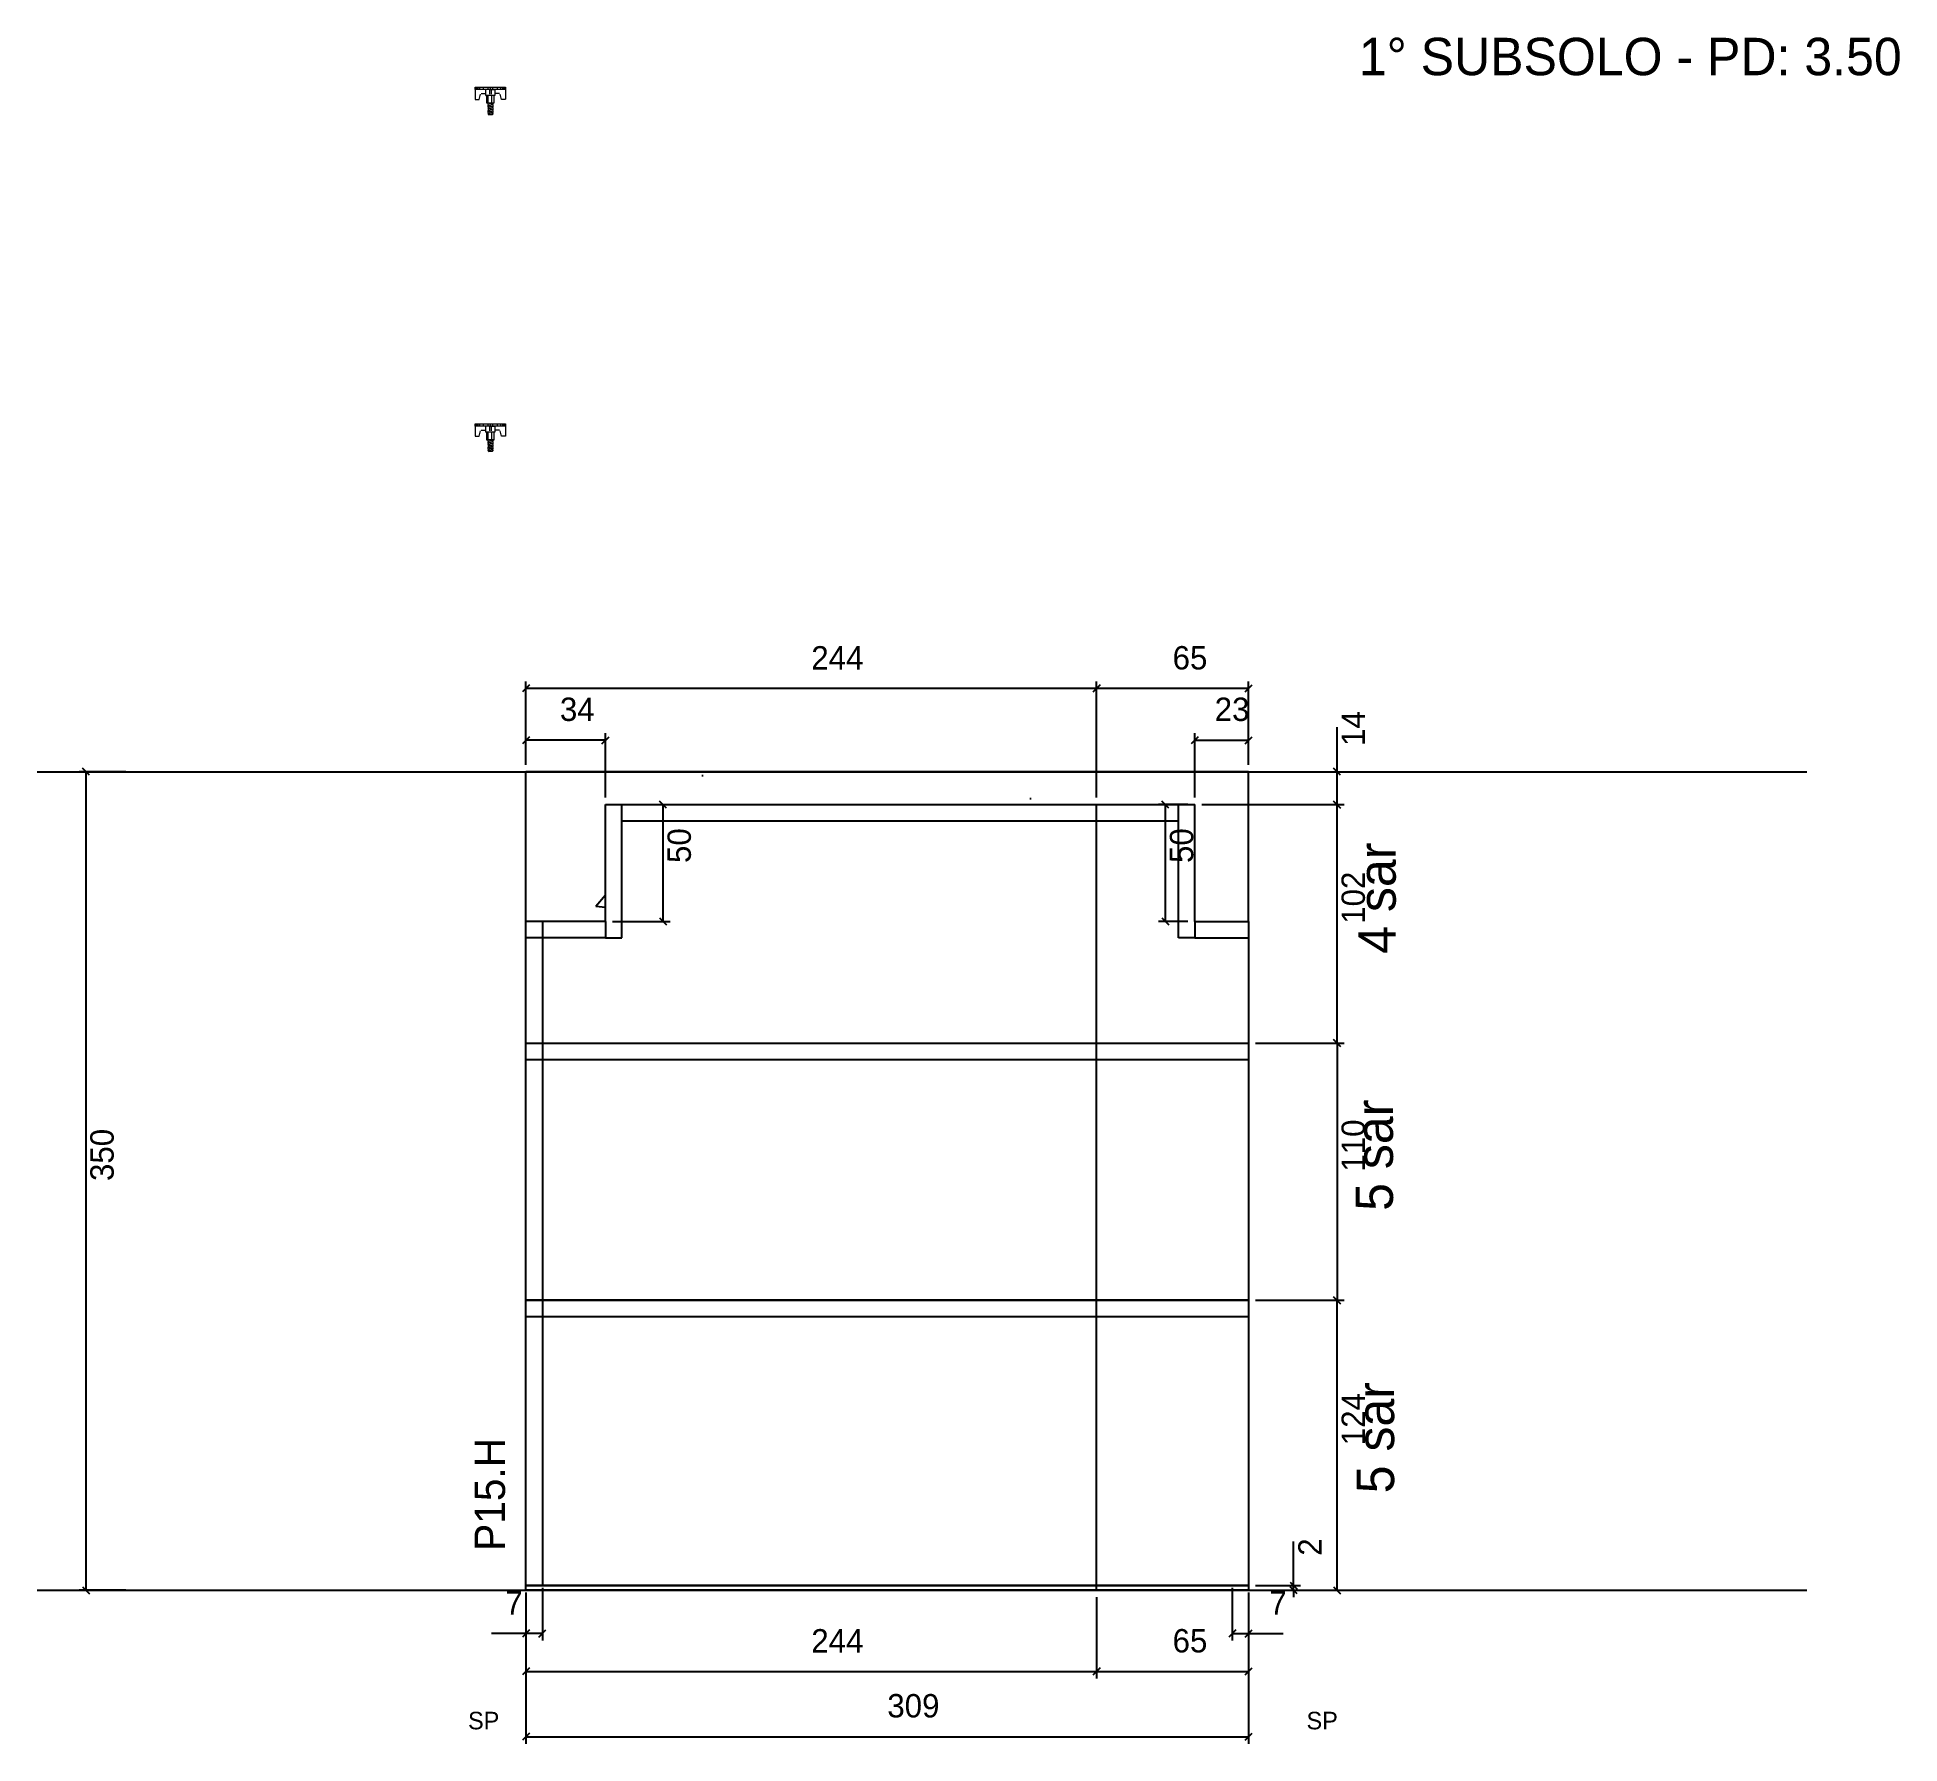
# Model space of a CAD drawing. Header units: metres. Extents: x -9500 to -3326, y 8065 to 8794.
# Drawn here: x -4123 to -3326, y 8065 to 8794 of the extents above; entities that cross this region are included whole.
import ezdxf

# ---------------------------------------------------------------- set-up
doc = ezdxf.new("R2010")
doc.units = ezdxf.units.M
for name, color, linetype in [('COTA', 7, 'Continuous'), ('Hachura', 7, 'Continuous'), ('NOMENCLATURA', 7, 'Continuous'), ('Nível', 7, 'Continuous'), ('Painéis', 7, 'Continuous'), ('SARR_2.2x7', 7, 'Continuous'), ('texto', 7, 'Continuous'), ('Texto Seção', 7, 'Continuous')]:
    doc.layers.add(name, color=color, linetype=linetype)

msp = doc.modelspace()

# ---------------------------------------------------------------- texts
at = {"layer": 'COTA', "color": 240, "lineweight": 25}
for s, p in [('244', (-3791.61, 8524.05)), ('65', (-3637.11, 8524.08)), ('34', (-3899.11, 8502.05)), ('23', (-3619.11, 8502.05)), ('7', (-3922.48, 8119.87)), ('7', (-3595.75, 8119.87)), ('244', (-3791.61, 8103.67)), ('65', (-3637.11, 8103.71)), ('309', (-3759.11, 8075.9))]:
    msp.add_text(s, height=10, dxfattribs=at).set_placement(p)
for s, p in [('14', (-3554.84, 8491.36)), ('50', (-3843.1, 8441.31)), ('50', (-3628.29, 8441.31)), ('102', (-3554.87, 8415.31)), ('110', (-3554.87, 8309.31)), ('350', (-4089.92, 8305.31)), ('124', (-3554.84, 8192.31)), ('2', (-3573.35, 8145.05))]:
    msp.add_text(s, height=10, rotation=90, dxfattribs=at).set_placement(p)
at = {"layer": 'NOMENCLATURA', "color": 2, "lineweight": 25}
msp.add_text('1° SUBSOLO - PD: 3.50', height=16, dxfattribs=at).set_placement((-3557.43, 8778.22))
at = {"layer": 'NOMENCLATURA', "color": 7, "lineweight": 25}
for s, p in [('4 sar', (-3541.68, 8402.48)), ('5 sar', (-3542.86, 8292.54)), ('5 sar', (-3542.37, 8171.76))]:
    msp.add_text(s, height=16, rotation=90, dxfattribs=at).set_placement(p)
at = {"layer": 'texto', "color": 4, "lineweight": 25}
for p in [(-3938.39, 8070.81), (-3579.83, 8070.81)]:
    msp.add_text('SP', height=7.5, dxfattribs=at).set_placement(p)
at = {"layer": 'Texto Seção', "color": 7, "lineweight": 15}
msp.add_text('P15.H', height=13, rotation=90, dxfattribs=at).set_placement((-3922.56, 8147.13))

# ---------------------------------------------------------------- hatches: boundary and pattern name
at = {"layer": 'COTA'}
h = msp.add_hatch(dxfattribs=at)
h.set_pattern_fill('AR-CONC')
h.paths.add_polyline_path([(-3879.61, 8416.31), (-3879.61, 8480.31), (-3913.61, 8480.31), (-3913.61, 8416.31), (-3879.61, 8416.31)])
h = msp.add_hatch(dxfattribs=at)
h.set_pattern_fill('AR-CONC')
h.paths.add_polyline_path([(-3879.61, 8466.31), (-3627.61, 8466.31), (-3627.61, 8416.31), (-3604.61, 8416.31), (-3604.61, 8480.31), (-3879.61, 8480.31), (-3879.61, 8466.31)])

# ---------------------------------------------------------------- linework, layer by layer
at = {"layer": 'COTA', "color": 0, "lineweight": 25}
for p, q in [((-3912.11, 8517.47), (-3915.11, 8514.47)), ((-3668.11, 8517.47), (-3671.11, 8514.47)), ((-3671.11, 8514.47), (-3668.11, 8517.47)), ((-3606.11, 8514.47), (-3603.11, 8517.47)), ((-3912.11, 8495.33), (-3915.11, 8492.33)), ((-3881.11, 8492.33), (-3878.11, 8495.33)), ((-3626.11, 8495.33), (-3629.11, 8492.33)), ((-3606.11, 8492.33), (-3603.11, 8495.33)), ((-4100.2, 8478.81), (-4103.2, 8481.81)), ((-3565.27, 8478.81), (-3568.27, 8481.81)), ((-3853.49, 8464.81), (-3856.49, 8467.81)), ((-3638.69, 8464.81), (-3641.69, 8467.81)), ((-3565.27, 8464.81), (-3568.27, 8467.81)), ((-3568.27, 8467.81), (-3565.27, 8464.81)), ((-3856.49, 8417.81), (-3853.49, 8414.81)), ((-3641.69, 8417.81), (-3638.69, 8414.81)), ((-3565.27, 8362.81), (-3568.27, 8365.81)), ((-3568.27, 8365.81), (-3565.27, 8362.81)), ((-3565.27, 8252.81), (-3568.27, 8255.81)), ((-3568.27, 8255.81), (-3565.27, 8252.81)), ((-4103.2, 8131.81), (-4100.2, 8128.81)), ((-3586.85, 8133.81), (-3583.85, 8130.81)), ((-3583.85, 8128.81), (-3586.85, 8131.81)), ((-3568.27, 8131.81), (-3565.27, 8128.81)), ((-3912.11, 8113.3), (-3915.11, 8110.3)), ((-3908.11, 8110.3), (-3905.11, 8113.3)), ((-3610.11, 8113.3), (-3613.11, 8110.3)), ((-3606.11, 8110.3), (-3603.11, 8113.3)), ((-3912.11, 8097.1), (-3915.11, 8094.1)), ((-3671.11, 8094.1), (-3668.11, 8097.1)), ((-3668.11, 8097.1), (-3671.11, 8094.1)), ((-3606.11, 8094.1), (-3603.11, 8097.1)), ((-3912.11, 8069.15), (-3915.11, 8066.15)), ((-3606.11, 8066.15), (-3603.11, 8069.15))]:
    msp.add_line(p, q, dxfattribs=at)
at = {"layer": 'COTA', "color": 4, "lineweight": 25}
for p, q in [((-3913.61, 8483.31), (-3913.61, 8518.97)), ((-3669.61, 8515.97), (-3913.61, 8515.97)), ((-3669.61, 8469.31), (-3669.61, 8518.97)), ((-3669.61, 8469.31), (-3669.61, 8518.97)), ((-3604.61, 8515.97), (-3669.61, 8515.97)), ((-3604.61, 8483.31), (-3604.61, 8518.97)), ((-3566.77, 8480.31), (-3566.77, 8499.42)), ((-3913.61, 8483.31), (-3913.61, 8496.83)), ((-3879.61, 8493.83), (-3913.61, 8493.83)), ((-3879.61, 8469.31), (-3879.61, 8496.83)), ((-3627.61, 8469.31), (-3627.61, 8496.83)), ((-3627.61, 8493.83), (-3604.61, 8493.83)), ((-3604.61, 8483.31), (-3604.61, 8496.83)), ((-4084.7, 8480.31), (-4104.7, 8480.31)), ((-4101.7, 8130.31), (-4101.7, 8480.31)), ((-3601.61, 8480.31), (-3563.77, 8480.31)), ((-3566.77, 8466.31), (-3566.77, 8480.31)), ((-3876.61, 8466.31), (-3851.99, 8466.31)), ((-3854.99, 8416.31), (-3854.99, 8466.31)), ((-3630.61, 8466.31), (-3643.19, 8466.31)), ((-3640.19, 8416.31), (-3640.19, 8466.31)), ((-3624.61, 8466.31), (-3563.77, 8466.31)), ((-3624.61, 8466.31), (-3563.77, 8466.31)), ((-3566.77, 8364.31), (-3566.77, 8466.31)), ((-3876.61, 8416.31), (-3851.99, 8416.31)), ((-3630.61, 8416.31), (-3643.19, 8416.31)), ((-3601.61, 8364.31), (-3563.77, 8364.31)), ((-3601.61, 8364.31), (-3563.77, 8364.31)), ((-3566.77, 8364.31), (-3566.77, 8254.31)), ((-3601.61, 8254.31), (-3563.77, 8254.31)), ((-3601.61, 8254.31), (-3563.77, 8254.31)), ((-3566.77, 8130.31), (-3566.77, 8254.31)), ((-3585.35, 8132.31), (-3585.35, 8151.11)), ((-3601.61, 8132.31), (-3582.35, 8132.31)), ((-3585.35, 8130.31), (-3585.35, 8132.31)), ((-4084.7, 8130.31), (-4104.7, 8130.31)), ((-3913.61, 8129.31), (-3913.61, 8064.65)), ((-3913.61, 8127.31), (-3913.61, 8092.6)), ((-3913.61, 8127.31), (-3913.61, 8108.8)), ((-3906.61, 8131.31), (-3906.61, 8108.8)), ((-3669.61, 8127.31), (-3669.61, 8092.6)), ((-3669.61, 8127.31), (-3669.61, 8092.6)), ((-3611.61, 8131.31), (-3611.61, 8108.8)), ((-3604.61, 8129.31), (-3604.61, 8064.65)), ((-3604.61, 8127.31), (-3604.61, 8108.8)), ((-3604.61, 8127.31), (-3604.61, 8092.6)), ((-3601.61, 8130.31), (-3582.35, 8130.31)), ((-3601.61, 8130.31), (-3563.77, 8130.31)), ((-3585.35, 8130.31), (-3585.35, 8127.31)), ((-3913.61, 8111.8), (-3928.34, 8111.8)), ((-3906.61, 8111.8), (-3913.61, 8111.8)), ((-3611.61, 8111.8), (-3604.61, 8111.8)), ((-3604.61, 8111.8), (-3589.88, 8111.8)), ((-3913.61, 8095.6), (-3669.61, 8095.6)), ((-3669.61, 8095.6), (-3604.61, 8095.6)), ((-3913.61, 8067.65), (-3604.61, 8067.65))]:
    msp.add_line(p, q, dxfattribs=at)
at = {"layer": 'COTA', "color": 241, "lineweight": 25}
for p, q in [((-3604.61, 8480.31), (-3913.61, 8480.31)), ((-3913.61, 8416.31), (-3913.61, 8480.31)), ((-3604.61, 8416.31), (-3604.61, 8480.31))]:
    msp.add_line(p, q, dxfattribs=at)
at = {"layer": 'Hachura', "color": 0, "lineweight": 9}
for p, q in [((-3935.28, 8773.06), (-3922.38, 8773.06)), ((-3935.28, 8772.16), (-3935.28, 8773.06)), ((-3922.38, 8772.16), (-3935.28, 8772.16)), ((-3935.28, 8772.16), (-3935.28, 8767.9)), ((-3935.14, 8772.14), (-3935.14, 8773.07)), ((-3934.93, 8772.14), (-3934.93, 8773.07)), ((-3934.59, 8772.14), (-3934.59, 8773.07)), ((-3934.32, 8773.06), (-3926.51, 8773.06)), ((-3934.13, 8772.14), (-3934.13, 8773.07)), ((-3933.6, 8767.9), (-3933.02, 8770.11)), ((-3933.29, 8772.14), (-3933.29, 8773.07)), ((-3932.71, 8770.35), (-3930.76, 8770.35)), ((-3931.85, 8772.14), (-3931.85, 8773.06)), ((-3930.76, 8769.58), (-3930.76, 8772.16)), ((-3926.89, 8769.58), (-3930.76, 8769.58)), ((-3930.76, 8769.58), (-3930.5, 8769.58)), ((-3930.76, 8769.58), (-3930.5, 8769.58)), ((-3930.5, 8769.58), (-3930.5, 8766.35)), ((-3929.8, 8772.28), (-3929.8, 8772.72)), ((-3929.73, 8766.35), (-3929.73, 8769.58)), ((-3929.03, 8770.16), (-3929.03, 8772.16)), ((-3928.83, 8772.16), (-3926.89, 8772.16)), ((-3928.82, 8772.16), (-3928.82, 8773.06)), ((-3928.51, 8772.16), (-3928.51, 8770.16)), ((-3927.54, 8772.16), (-3928.18, 8772.16)), ((-3928.18, 8766.35), (-3928.18, 8769.58)), ((-3927.87, 8772.91), (-3927.87, 8772.48)), ((-3927.87, 8772.48), (-3927.87, 8772.27)), ((-3922.38, 8772.16), (-3927.54, 8772.16)), ((-3927.15, 8766.35), (-3927.15, 8769.58)), ((-3926.89, 8772.16), (-3926.89, 8769.58)), ((-3924.95, 8770.35), (-3926.89, 8770.35)), ((-3925.79, 8772.14), (-3925.79, 8773.07)), ((-3924.05, 8767.9), (-3924.64, 8770.11)), ((-3924.37, 8772.14), (-3924.37, 8773.07)), ((-3923.53, 8772.14), (-3923.53, 8773.07)), ((-3923.07, 8772.14), (-3923.07, 8773.07)), ((-3922.73, 8772.14), (-3922.73, 8773.07)), ((-3922.52, 8772.14), (-3922.52, 8773.07)), ((-3922.38, 8773.06), (-3922.38, 8767.92)), ((-3935.28, 8767.9), (-3933.6, 8767.9)), ((-3930.5, 8766.42), (-3927.15, 8766.42)), ((-3930.5, 8766.35), (-3927.15, 8766.35)), ((-3927.72, 8764.32), (-3929.89, 8765.4)), ((-3927.72, 8763.16), (-3929.89, 8764.24)), ((-3927.72, 8762), (-3929.89, 8763.08)), ((-3929.21, 8761.58), (-3929.89, 8761.92)), ((-3929.83, 8765.63), (-3927.69, 8764.56)), ((-3929.83, 8764.47), (-3927.69, 8763.4)), ((-3929.83, 8763.31), (-3927.69, 8762.24)), ((-3929.83, 8762.15), (-3928.7, 8761.58)), ((-3929.73, 8765.71), (-3929.73, 8766.35)), ((-3927.8, 8765.39), (-3929.73, 8766.35)), ((-3929.73, 8765.71), (-3927.8, 8764.74)), ((-3929.73, 8764.76), (-3929.73, 8765.19)), ((-3927.8, 8764.23), (-3929.73, 8765.19)), ((-3929.73, 8764.76), (-3929.73, 8764.55)), ((-3929.73, 8764.55), (-3927.8, 8763.58)), ((-3929.73, 8764.03), (-3929.73, 8763.39)), ((-3927.8, 8763.06), (-3929.73, 8764.03)), ((-3929.73, 8763.39), (-3927.8, 8762.42)), ((-3927.8, 8761.9), (-3929.73, 8762.87)), ((-3929.73, 8762.23), (-3929.73, 8762.87)), ((-3927.8, 8761.9), (-3929.73, 8762.87)), ((-3929.73, 8762.23), (-3928.44, 8761.58)), ((-3929.47, 8761.58), (-3929.73, 8761.71)), ((-3929.73, 8761.58), (-3929.41, 8761.26)), ((-3929.73, 8761.58), (-3927.79, 8761.58)), ((-3928.12, 8761.26), (-3929.41, 8761.26)), ((-3928.96, 8766.35), (-3927.69, 8765.72)), ((-3928.7, 8766.35), (-3927.8, 8765.9)), ((-3927.79, 8761.58), (-3928.12, 8761.26)), ((-3927.8, 8766.35), (-3927.8, 8765.9)), ((-3927.8, 8765.39), (-3927.8, 8764.74)), ((-3927.8, 8764.23), (-3927.8, 8763.58)), ((-3927.8, 8763.79), (-3927.8, 8763.58)), ((-3927.8, 8763.06), (-3927.8, 8762.42)), ((-3927.8, 8761.9), (-3927.8, 8761.58)), ((-3922.38, 8767.9), (-3924.05, 8767.9)), ((-3935.28, 8629.06), (-3922.38, 8629.06)), ((-3935.28, 8628.16), (-3935.28, 8629.06)), ((-3922.38, 8628.16), (-3935.28, 8628.16)), ((-3935.28, 8628.16), (-3935.28, 8623.9)), ((-3935.14, 8628.14), (-3935.14, 8629.07)), ((-3934.93, 8628.14), (-3934.93, 8629.07)), ((-3934.59, 8628.14), (-3934.59, 8629.07)), ((-3934.32, 8629.06), (-3926.51, 8629.06)), ((-3934.13, 8628.14), (-3934.13, 8629.07)), ((-3933.6, 8623.9), (-3933.02, 8626.11)), ((-3933.29, 8628.14), (-3933.29, 8629.07)), ((-3932.71, 8626.35), (-3930.76, 8626.35)), ((-3931.85, 8628.14), (-3931.85, 8629.06)), ((-3930.76, 8625.58), (-3930.76, 8628.16)), ((-3926.89, 8625.58), (-3930.76, 8625.58)), ((-3930.76, 8625.58), (-3930.5, 8625.58)), ((-3930.76, 8625.58), (-3930.5, 8625.58)), ((-3930.5, 8625.58), (-3930.5, 8622.35)), ((-3929.8, 8628.28), (-3929.8, 8628.72)), ((-3929.73, 8622.35), (-3929.73, 8625.58)), ((-3929.03, 8626.16), (-3929.03, 8628.16)), ((-3928.83, 8628.16), (-3926.89, 8628.16)), ((-3928.82, 8628.16), (-3928.82, 8629.06)), ((-3928.51, 8628.16), (-3928.51, 8626.16)), ((-3927.54, 8628.16), (-3928.18, 8628.16)), ((-3928.18, 8622.35), (-3928.18, 8625.58)), ((-3927.87, 8628.91), (-3927.87, 8628.48)), ((-3927.87, 8628.48), (-3927.87, 8628.27)), ((-3922.38, 8628.16), (-3927.54, 8628.16)), ((-3927.15, 8622.35), (-3927.15, 8625.58)), ((-3926.89, 8628.16), (-3926.89, 8625.58)), ((-3924.95, 8626.35), (-3926.89, 8626.35)), ((-3925.79, 8628.14), (-3925.79, 8629.07)), ((-3924.05, 8623.9), (-3924.64, 8626.11)), ((-3924.37, 8628.14), (-3924.37, 8629.07)), ((-3923.53, 8628.14), (-3923.53, 8629.07)), ((-3923.07, 8628.14), (-3923.07, 8629.07)), ((-3922.73, 8628.14), (-3922.73, 8629.07)), ((-3922.52, 8628.14), (-3922.52, 8629.07)), ((-3922.38, 8629.06), (-3922.38, 8623.92)), ((-3935.28, 8623.9), (-3933.6, 8623.9)), ((-3930.5, 8622.42), (-3927.15, 8622.42)), ((-3930.5, 8622.35), (-3927.15, 8622.35)), ((-3927.72, 8620.32), (-3929.89, 8621.4)), ((-3927.72, 8619.16), (-3929.89, 8620.24)), ((-3927.72, 8618), (-3929.89, 8619.08)), ((-3929.21, 8617.58), (-3929.89, 8617.92)), ((-3929.83, 8621.63), (-3927.69, 8620.56)), ((-3929.83, 8620.47), (-3927.69, 8619.4)), ((-3929.83, 8619.31), (-3927.69, 8618.24)), ((-3929.83, 8618.15), (-3928.7, 8617.58)), ((-3929.73, 8621.71), (-3929.73, 8622.35)), ((-3927.8, 8621.39), (-3929.73, 8622.35)), ((-3929.73, 8621.71), (-3927.8, 8620.74)), ((-3929.73, 8620.76), (-3929.73, 8621.19)), ((-3927.8, 8620.23), (-3929.73, 8621.19)), ((-3929.73, 8620.76), (-3929.73, 8620.55)), ((-3929.73, 8620.55), (-3927.8, 8619.58)), ((-3929.73, 8620.03), (-3929.73, 8619.39)), ((-3927.8, 8619.06), (-3929.73, 8620.03)), ((-3929.73, 8619.39), (-3927.8, 8618.42)), ((-3927.8, 8617.9), (-3929.73, 8618.87)), ((-3929.73, 8618.23), (-3929.73, 8618.87)), ((-3927.8, 8617.9), (-3929.73, 8618.87)), ((-3929.73, 8618.23), (-3928.44, 8617.58)), ((-3929.47, 8617.58), (-3929.73, 8617.71)), ((-3928.96, 8622.35), (-3927.69, 8621.72)), ((-3928.7, 8622.35), (-3927.8, 8621.9)), ((-3927.8, 8622.35), (-3927.8, 8621.9)), ((-3927.8, 8621.39), (-3927.8, 8620.74)), ((-3927.8, 8620.23), (-3927.8, 8619.58)), ((-3927.8, 8619.79), (-3927.8, 8619.58)), ((-3927.8, 8619.06), (-3927.8, 8618.42)), ((-3927.8, 8617.9), (-3927.8, 8617.58)), ((-3922.38, 8623.9), (-3924.05, 8623.9)), ((-3929.73, 8617.58), (-3929.41, 8617.26)), ((-3929.73, 8617.58), (-3927.79, 8617.58)), ((-3928.12, 8617.26), (-3929.41, 8617.26)), ((-3927.79, 8617.58), (-3928.12, 8617.26))]:
    msp.add_line(p, q, dxfattribs=at)
at = {"layer": 'Nível', "color": 4, "lineweight": 25}
for p, q in [((-4122.61, 8480.31), (-3365.93, 8480.31)), ((-4122.61, 8130.31), (-3365.93, 8130.31))]:
    msp.add_line(p, q, dxfattribs=at)
at = {"layer": 'Painéis', "color": 200, "lineweight": 25}
for p, q in [((-3879.61, 8466.31), (-3627.61, 8466.31)), ((-3879.61, 8416.31), (-3879.61, 8466.31)), ((-3669.61, 8130.31), (-3669.61, 8466.31)), ((-3627.61, 8416.31), (-3627.61, 8466.31)), ((-3913.61, 8254.31), (-3913.61, 8416.31)), ((-3879.61, 8416.31), (-3913.61, 8416.31)), ((-3627.61, 8416.31), (-3604.61, 8416.31)), ((-3604.61, 8416.31), (-3604.61, 8254.31)), ((-3913.61, 8364.31), (-3604.61, 8364.31)), ((-3604.61, 8254.31), (-3913.61, 8254.31)), ((-3913.61, 8130.31), (-3913.61, 8254.31)), ((-3913.61, 8254.31), (-3604.61, 8254.31)), ((-3604.61, 8254.31), (-3604.61, 8130.31)), ((-3604.61, 8132.31), (-3913.61, 8132.31))]:
    msp.add_line(p, q, dxfattribs=at)
msp.add_lwpolyline([(-3913.61, 8132.31), (-3604.61, 8132.31), (-3604.61, 8130.31), (-3913.61, 8130.31)], close=True, dxfattribs=at)
at = {"layer": 'SARR_2.2x7', "color": 40, "lineweight": 25}
for p, q in [((-3906.61, 8480.31), (-3913.61, 8480.31)), ((-3872.61, 8409.31), (-3872.61, 8466.31)), ((-3634.61, 8409.31), (-3634.61, 8466.31)), ((-3872.61, 8459.31), (-3634.61, 8459.31)), ((-3906.61, 8416.31), (-3906.61, 8364.31)), ((-3879.61, 8416.31), (-3879.61, 8409.31)), ((-3627.61, 8416.31), (-3627.61, 8409.31)), ((-3879.61, 8409.31), (-3913.61, 8409.31)), ((-3879.61, 8409.31), (-3872.61, 8409.31)), ((-3627.61, 8409.31), (-3634.61, 8409.31)), ((-3627.61, 8409.31), (-3604.61, 8409.31)), ((-3906.61, 8364.31), (-3906.61, 8254.31)), ((-3913.61, 8357.31), (-3604.61, 8357.31)), ((-3906.61, 8254.31), (-3906.61, 8132.31)), ((-3913.61, 8247.31), (-3604.61, 8247.31))]:
    msp.add_line(p, q, dxfattribs=at)

msp.set_redraw_order([(e.dxf.handle, doc.entitydb.next_handle()) for e in msp.query("TEXT MTEXT ATTDEF DIMENSION ARC_DIMENSION")])  # texts and dimensions are drawn at this point

doc.saveas('drawing.dxf')
